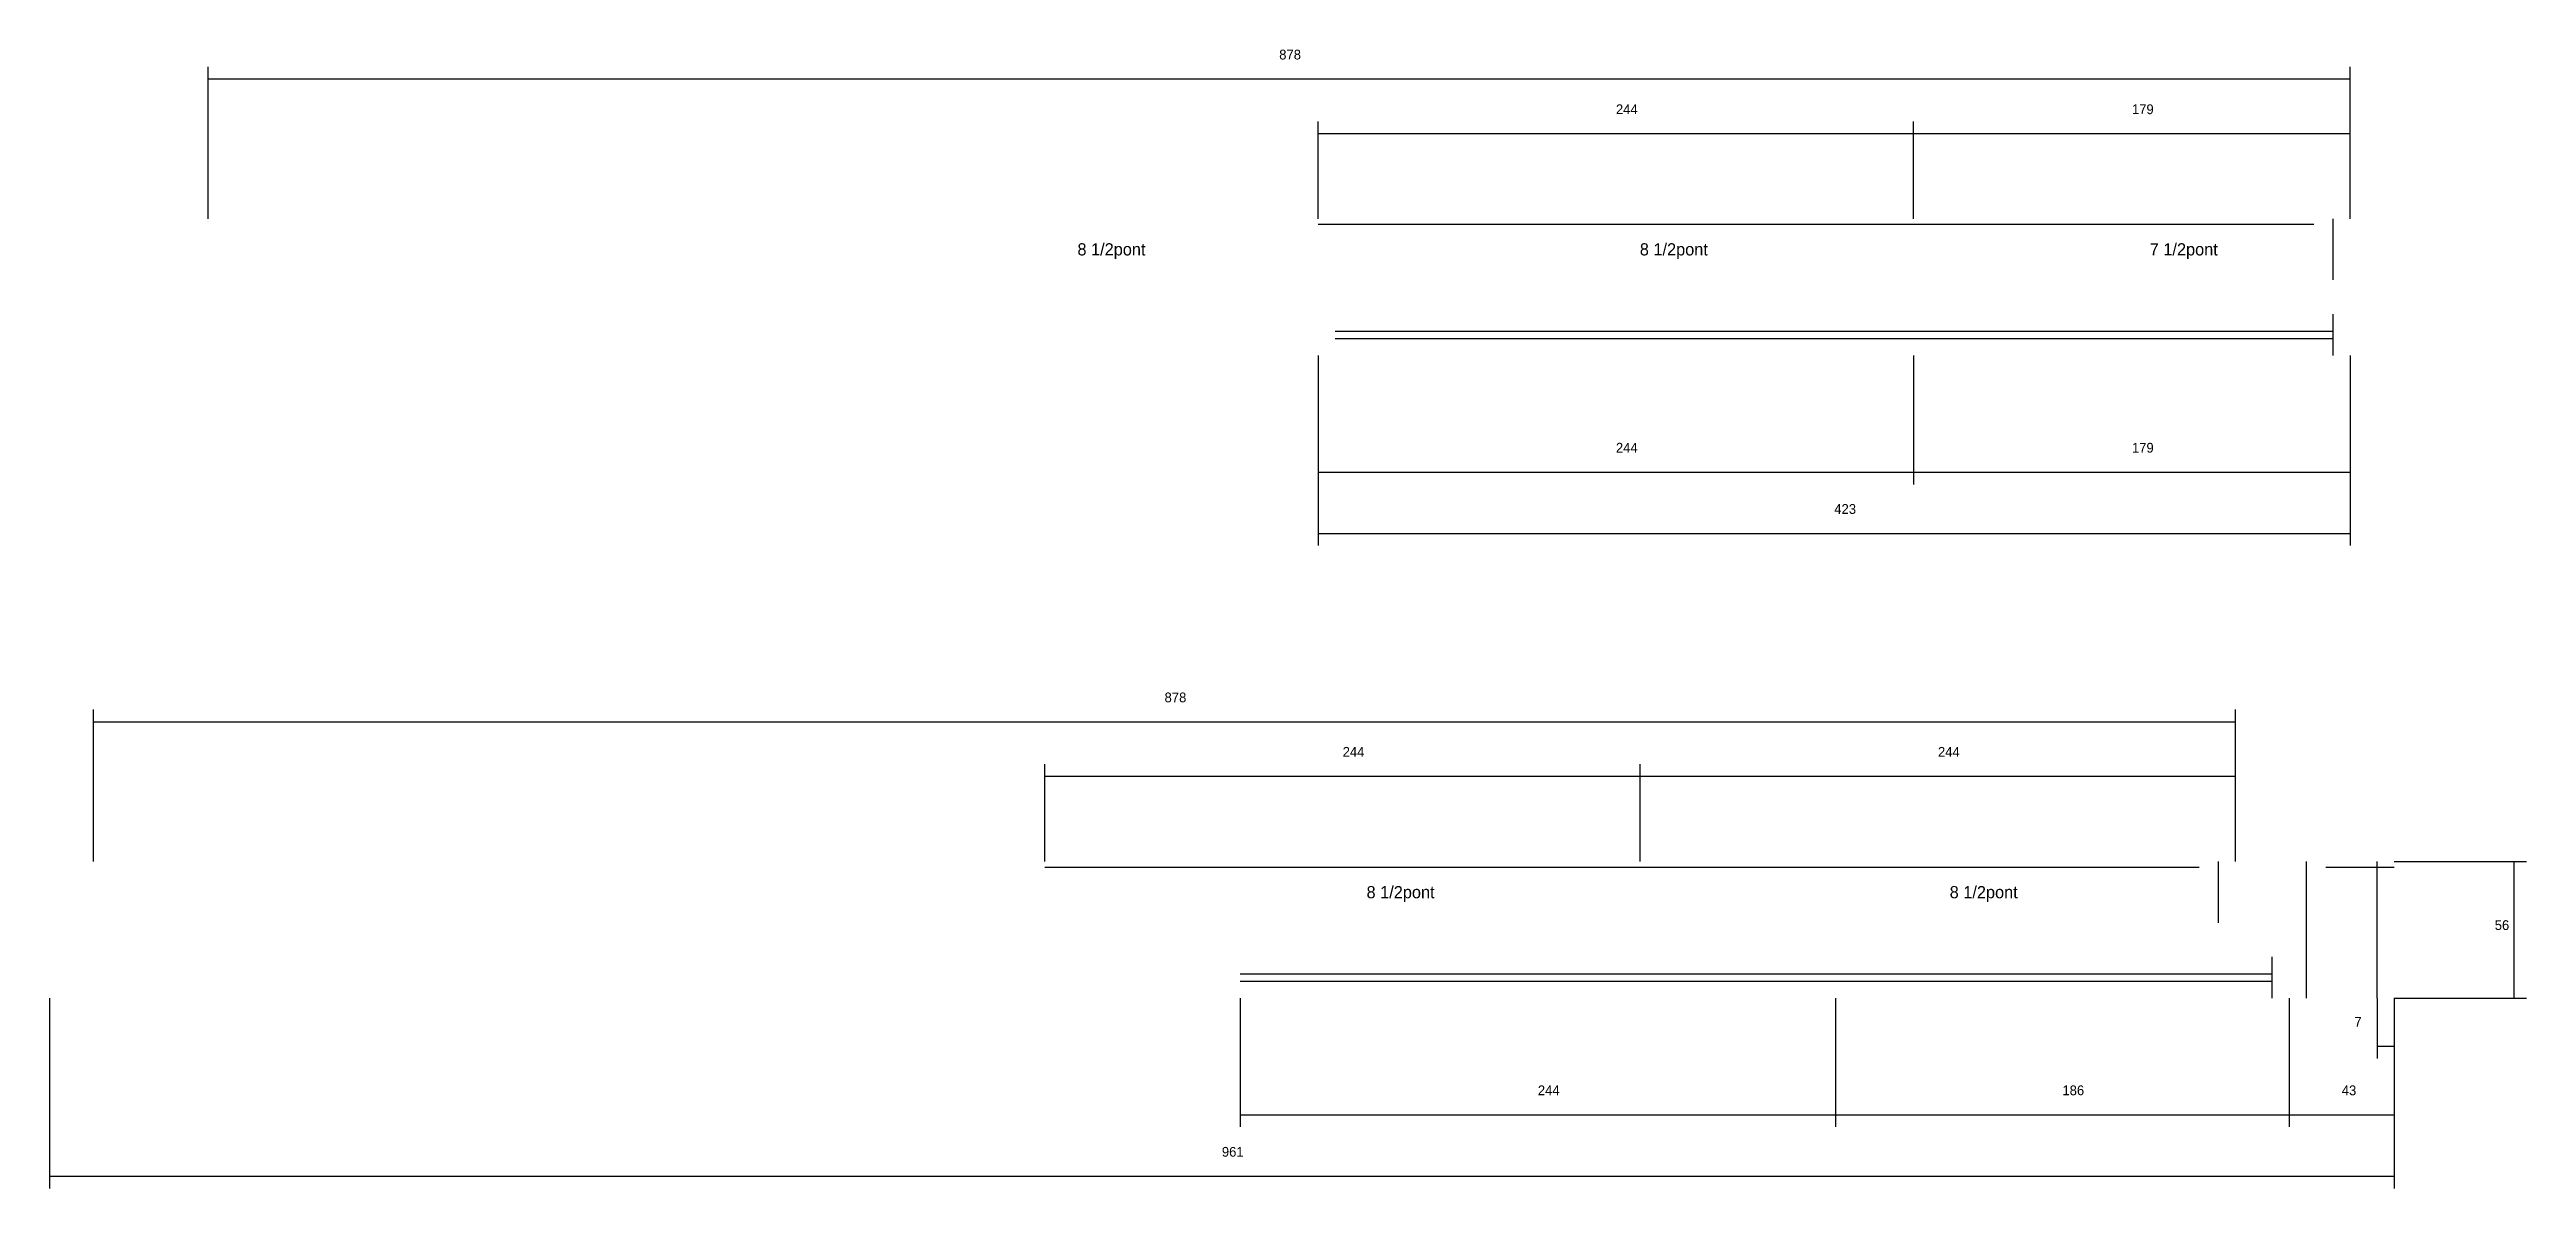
# Model space of a CAD drawing. Header units: metres. Extents: x 473 to 3052, y -2231 to -943.
# Drawn here: x 473 to 1488, y -1418 to -952 of the extents above; entities that cross this region are included whole.
import ezdxf

# ---------------------------------------------------------------- set-up
doc = ezdxf.new("R2010")
doc.units = ezdxf.units.M
for name, color, linetype in [('COTA', 4, 'Continuous'), ('NOMENCLATURA', 7, 'Continuous'), ('SARR_2.2x7', 40, 'Continuous')]:
    doc.layers.add(name, color=color, linetype=linetype)

msp = doc.modelspace()

# ---------------------------------------------------------------- texts
at = {"layer": 'COTA'}
for s, p in [('878', (977, -955.8)), ('244', (1115, -978.2)), ('179', (1326.5, -978.2)), ('244', (1115, -1116.9)), ('179', (1326.5, -1116.9)), ('423', (1204.5, -1142)), ('878', (930, -1219.2)), ('244', (1003, -1241.5)), ('244', (1247, -1241.5)), ('56', (1475.2, -1312.5)), ('7', (1417.7, -1352.1)), ('244', (1083, -1380.2)), ('186', (1298, -1380.2)), ('43', (1412.5, -1380.2)), ('961', (953.5, -1405.4))]:
    msp.add_text(s, height=4, dxfattribs=at).set_placement(p)
at = {"layer": 'NOMENCLATURA'}
for s, p in [('8 1/2pont', (894.3, -1036.1)), ('8 1/2pont', (1124.8, -1036.1)), ('7 1/2pont', (1333.8, -1036.1)), ('8 1/2pont', (1012.8, -1299.5)), ('8 1/2pont', (1251.8, -1299.5))]:
    msp.add_text(s, height=5, dxfattribs=at).set_placement(p)

# ---------------------------------------------------------------- linework, layer by layer
at = {"layer": 'COTA'}
for p, q in [((538, -1021.1), (538, -958.8)), ((538, -963.8), (1416, -963.8)), ((1416, -1021.1), (1416, -958.8)), ((993, -1021.1), (993, -981.2)), ((1237, -1021.1), (1237, -981.2)), ((1237, -1021.1), (1237, -981.2)), ((1416, -1021.1), (1416, -981.2)), ((993, -986.2), (1237, -986.2)), ((1237, -986.2), (1416, -986.2)), ((993, -1077.1), (993, -1129.9)), ((993, -1077.1), (993, -1155)), ((1237, -1077.1), (1237, -1129.9)), ((1237, -1077.1), (1237, -1129.9)), ((1416, -1077.1), (1416, -1129.9)), ((1416, -1077.1), (1416, -1155)), ((993, -1124.9), (1237, -1124.9)), ((1237, -1124.9), (1416, -1124.9)), ((993, -1150), (1416, -1150)), ((491, -1284.5), (491, -1222.2)), ((491, -1227.2), (1369, -1227.2)), ((1369, -1284.5), (1369, -1222.2)), ((881, -1284.5), (881, -1244.5)), ((1125, -1284.5), (1125, -1244.5)), ((1125, -1284.5), (1125, -1244.5)), ((1369, -1284.5), (1369, -1244.5)), ((881, -1249.5), (1125, -1249.5)), ((1125, -1249.5), (1369, -1249.5)), ((1434, -1284.5), (1488.2, -1284.5)), ((1483.2, -1340.5), (1483.2, -1284.5)), ((473, -1340.5), (473, -1418.4)), ((961, -1340.5), (961, -1393.2)), ((1205, -1340.5), (1205, -1393.2)), ((1205, -1340.5), (1205, -1393.2)), ((1391, -1340.5), (1391, -1393.2)), ((1391, -1340.5), (1391, -1393.2)), ((1427, -1340.5), (1427, -1365.1)), ((1434, -1340.5), (1488.2, -1340.5)), ((1434, -1340.5), (1434, -1418.4)), ((1434, -1340.5), (1434, -1365.1)), ((1434, -1340.5), (1434, -1393.2)), ((1427, -1360.1), (1434, -1360.1)), ((961, -1388.2), (1205, -1388.2)), ((1205, -1388.2), (1391, -1388.2)), ((1391, -1388.2), (1434, -1388.2)), ((473, -1413.4), (1434, -1413.4))]:
    msp.add_line(p, q, dxfattribs=at)
at = {"layer": 'SARR_2.2x7'}
for p, q in [((993, -1023.3), (1237, -1023.3)), ((1237, -1023.3), (1401, -1023.3)), ((1409, -1046.1), (1409, -1021.1)), ((1409, -1077.1), (1409, -1060.1)), ((1000, -1067.1), (1237, -1067.1)), ((1000, -1070.1), (1237, -1070.1)), ((1237, -1067.1), (1409, -1067.1)), ((1237, -1070.1), (1409, -1070.1)), ((881, -1286.7), (1125, -1286.7)), ((1125, -1286.7), (1354, -1286.7)), ((1362, -1309.5), (1362, -1284.5)), ((1398, -1340.5), (1398, -1284.5)), ((1406, -1286.7), (1434, -1286.7)), ((1427, -1340.5), (1427, -1284.5)), ((1384, -1340.5), (1384, -1323.5)), ((961, -1330.5), (1205, -1330.5)), ((961, -1333.5), (1205, -1333.5)), ((1205, -1330.5), (1384, -1330.5)), ((1205, -1333.5), (1384, -1333.5))]:
    msp.add_line(p, q, dxfattribs=at)

msp.set_redraw_order([(e.dxf.handle, doc.entitydb.next_handle()) for e in msp.query("TEXT MTEXT ATTDEF DIMENSION ARC_DIMENSION")])  # texts and dimensions are drawn at this point

doc.saveas('drawing.dxf')
